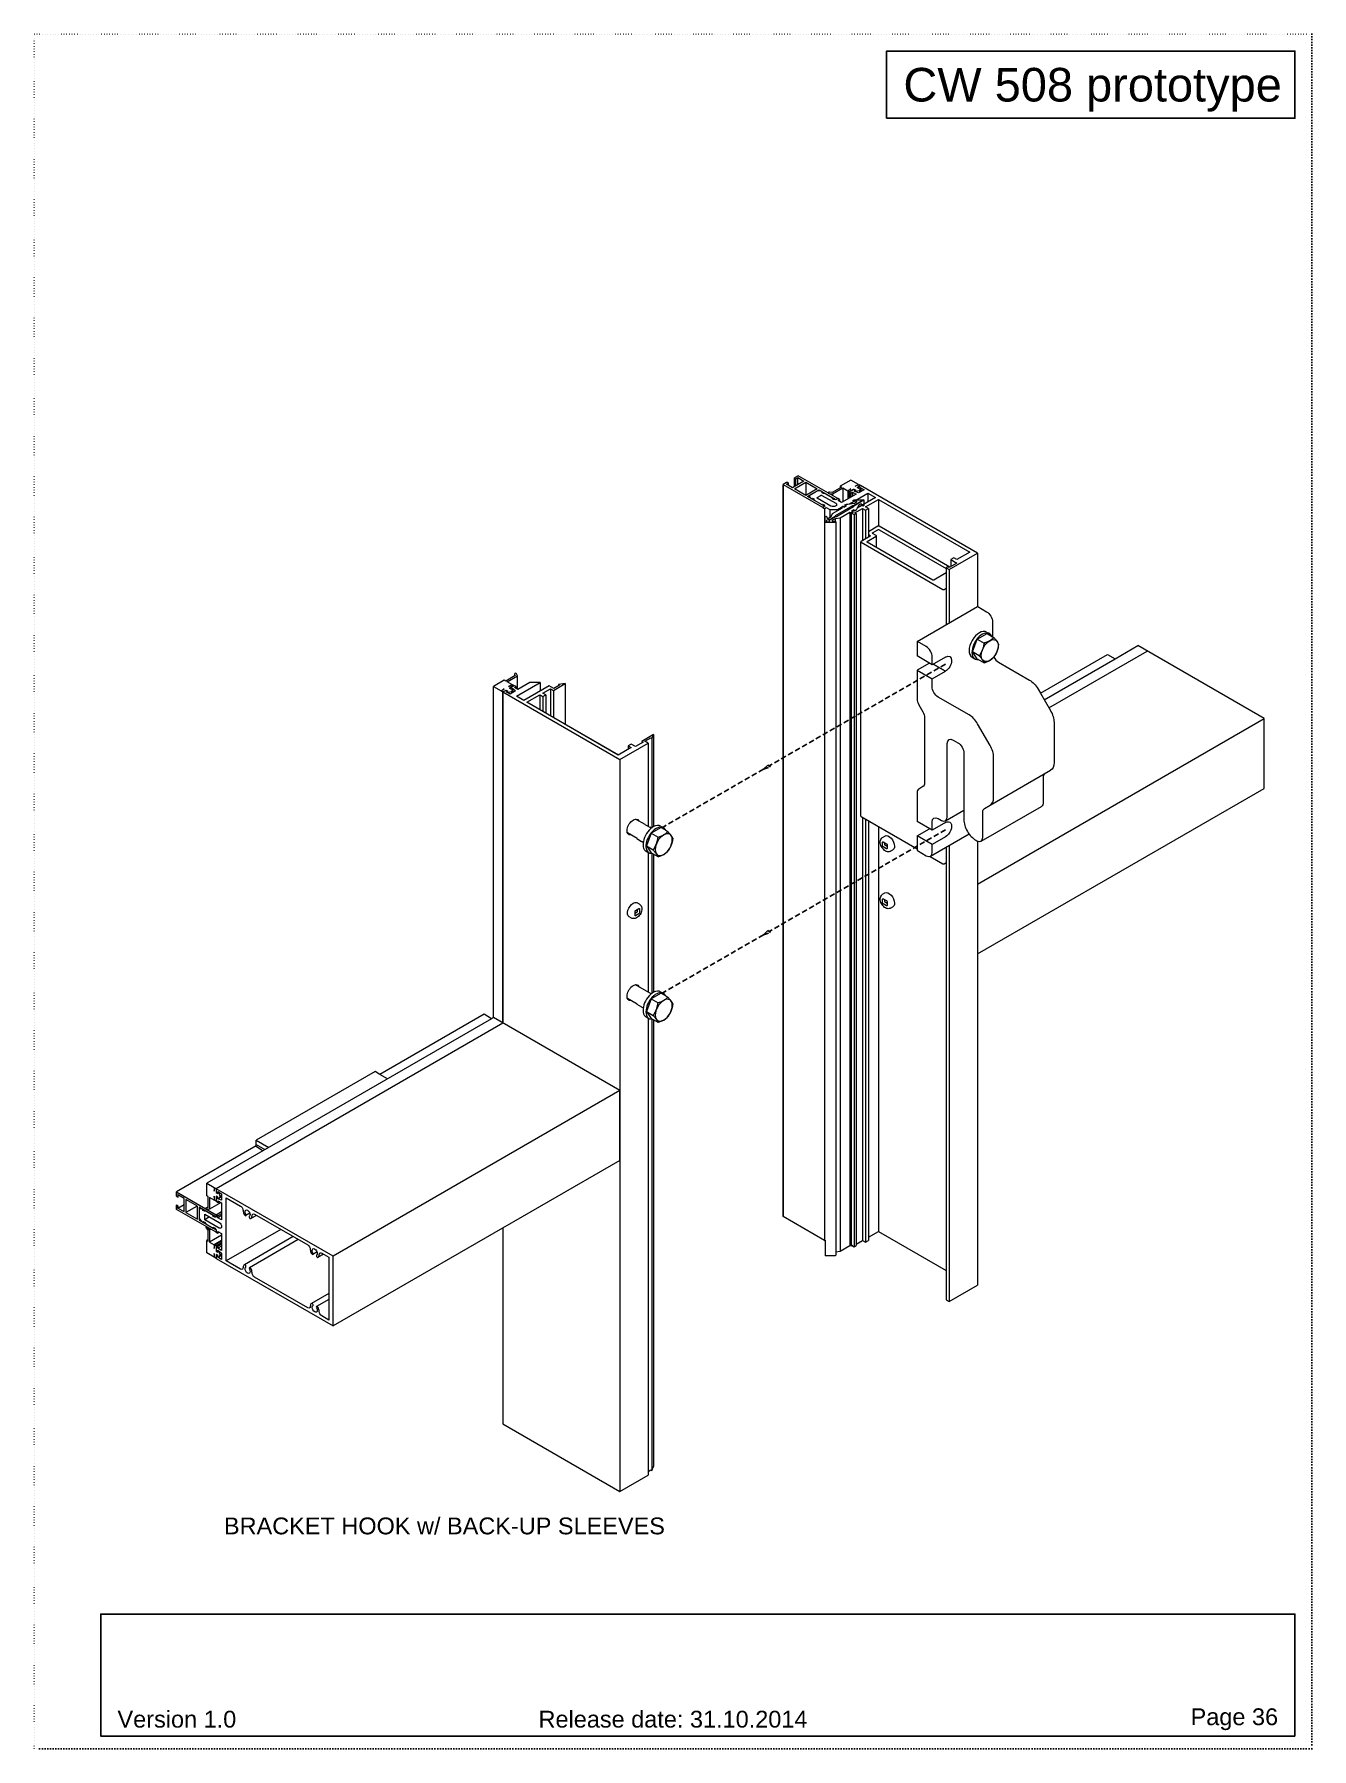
# Model space of a CAD drawing. Header units: millimetres. Extents: x -17234 to -8874, y -2869 to 1211.
# Drawn here: x -9634 to -8874, y -1849 to -829 of the extents above; entities that cross this region are included whole.
import ezdxf
from ezdxf.enums import TextEntityAlignment as Align

# ---------------------------------------------------------------- set-up
doc = ezdxf.new("R2010")
doc.units = ezdxf.units.MM
doc.linetypes.add('ACAD_ISO07W100', pattern=[3, 0, -3])
doc.linetypes.add('DASHED', pattern=[19.05, 12.7, -6.35])
doc.layers.get('Defpoints').update_dxf_attribs({"linetype": 'ACAD_ISO07W100', "true_color": 0x105689})
for name, color, linetype in [('Anno', 5, 'Continuous'), ('Profile View', 9, 'Continuous'), ('Text', 2, 'Continuous')]:
    doc.layers.add(name, color=color, linetype=linetype)
doc.styles.get("Standard").update_dxf_attribs({"font": 'arial.ttf'})

msp = doc.modelspace()

# ---------------------------------------------------------------- texts
at = {"layer": 'Text', "color": 1, "ltscale": 0.5}
msp.add_text('CW 508 prototype ', height=20, dxfattribs=at).set_placement((-8884.331, -849.239), align=Align.TOP_RIGHT)
at = {"layer": 'Text', "color": 1, "ltscale": 0.5, "char_height": 10}
for s, width, heights, insert, attachment_point in [('BRACKET HOOK w/ BACK-UP SLEEVES', 528.97966, [41.338], (-9521.493, -1711.696), 1), ('Page 36', 51.58704, [0], (-8894.331, -1831.739), 6), ('Version 1.0', 70.1, [0], (-9584.825, -1831.739), 4), ('Release date: 31.10.2014', 159.43151, [0], (-9254.331, -1831.739), 5)]:
    msp.add_mtext_dynamic_manual_height_columns(s, width=width, gutter_width=12.5, heights=heights, dxfattribs=dict(at, insert=insert, attachment_point=attachment_point))

# ---------------------------------------------------------------- linework, layer by layer
at = {"layer": 'Anno', "linetype": 'DASHED', "ltscale": 0.25}
for points in [[(-9092.269, -1203.999), (-9197.111, -1264.53)], [(-9200.575, -1266.53), (-9196.245, -1265.03), (-9197.977, -1264.03), (-9200.575, -1266.53)], [(-9200.575, -1266.53), (-9260.41, -1301.075)], [(-9092.269, -1302.51), (-9197.111, -1363.04)], [(-9200.575, -1365.04), (-9260.41, -1399.586)], [(-9200.575, -1365.04), (-9196.245, -1363.54), (-9197.977, -1362.54), (-9200.575, -1365.04)]]:
    msp.add_lwpolyline(points, dxfattribs=at)
at = {"layer": 'Defpoints', "color": 1, "ltscale": 0.5}
msp.add_lwpolyline([(-9634.331, -829.239), (-8874.331, -829.239), (-8874.331, -1849.239), (-9634.331, -1849.239), (-9634.331, -829.239)], dxfattribs=at)
at = {"layer": 'Profile View', "lineweight": 0, "extrusion": (4.09376e-16, 0.816497, 0.57735)}
for p, q in [((-9186.734, -1095.822), (-9188.851, -1097.045)), ((-9188.851, -1097.045), (-9188.851, -1532.564)), ((-9188.851, -1532.564), (-9188.851, -1097.045)), ((-9188.851, -1097.045), (-9165.303, -1110.64)), ((-9186.836, -1096.902), (-9185.669, -1096.228)), ((-9183.168, -1099.02), (-9186.836, -1096.902)), ((-9186.24, -1095.899), (-9186.734, -1095.822)), ((-9185.669, -1096.228), (-9186.24, -1095.899)), ((-9185.669, -1097.576), (-9185.669, -1096.228)), ((-9176.45, -1095.141), (-9183.168, -1099.02)), ((-9182.107, -1099.632), (-9175.39, -1095.754)), ((-9175.31, -1103.556), (-9182.107, -1099.632)), ((-9179.871, -1091.86), (-9181.989, -1093.083)), ((-9181.989, -1098.339), (-9181.989, -1093.083)), ((-9181.989, -1093.083), (-9181.858, -1093.367)), ((-9181.858, -1093.367), (-9181.285, -1093.697)), ((-9181.533, -1092.82), (-9179.871, -1091.86)), ((-9181.285, -1093.697), (-9180.118, -1093.024)), ((-9181.285, -1097.933), (-9181.285, -1093.697)), ((-9180.118, -1097.259), (-9180.118, -1093.024)), ((-9180.118, -1093.024), (-9176.45, -1095.141)), ((-9156.323, -1105.456), (-9179.871, -1091.86)), ((-9175.39, -1095.754), (-9168.592, -1099.678)), ((-9175.39, -1095.754), (-9175.39, -1103.511)), ((-9168.592, -1099.678), (-9175.31, -1103.556)), ((-9174.249, -1104.169), (-9167.532, -1100.29)), ((-9168.432, -1100.81), (-9173.349, -1103.649)), ((-9166.296, -1101.141), (-9168.432, -1100.81)), ((-9167.532, -1100.949), (-9167.532, -1100.29)), ((-9167.532, -1100.29), (-9157.454, -1106.109)), ((-9165.369, -1101.676), (-9166.296, -1101.141)), ((-9154.045, -1098.669), (-9159.708, -1101.938)), ((-9159.349, -1102.711), (-9153.197, -1099.159)), ((-9148.44, -1094.453), (-9154.894, -1098.179)), ((-9154.894, -1098.179), (-9154.894, -1099.159)), ((-9154.894, -1098.179), (-9154.045, -1098.669)), ((-9153.197, -1099.159), (-9153.197, -1107.405)), ((-9153.197, -1099.159), (-9150.408, -1100.769)), ((-9150.408, -1100.769), (-9148.464, -1099.647)), ((-9150.408, -1100.769), (-9150.408, -1105.795)), ((-9148.464, -1099.647), (-9150.065, -1100.967)), ((-9150.065, -1100.967), (-9150.065, -1105.597)), ((-9150.065, -1100.967), (-9149.237, -1101.445)), ((-9146.9, -1100.096), (-9149.308, -1101.486)), ((-9149.308, -1101.486), (-9149.308, -1105.16)), ((-9149.308, -1101.486), (-9148.531, -1102.262)), ((-9149.237, -1101.445), (-9146.567, -1099.903)), ((-9143.953, -1097.043), (-9148.44, -1094.453)), ((-9145.735, -1100.484), (-9146.9, -1100.096)), ((-9146.567, -1099.903), (-9146.567, -1100.207)), ((-9146.567, -1099.903), (-9145.534, -1100.5)), ((-9146.565, -1100.963), (-9145.735, -1100.484)), ((-9143.903, -1102.039), (-9146.565, -1100.963)), ((-9145.534, -1100.5), (-9146.241, -1100.908)), ((-9146.241, -1100.908), (-9146.241, -1101.094)), ((-9146.241, -1100.908), (-9145.906, -1101.101)), ((-9145.906, -1101.101), (-9143.339, -1100.704)), ((-9145.906, -1101.229), (-9145.906, -1101.101)), ((-9145.897, -1098.165), (-9143.953, -1097.043)), ((-9143.611, -1097.241), (-9145.897, -1098.165)), ((-9145.735, -1100.484), (-9145.735, -1100.616)), ((-9144.726, -1098.841), (-9142.783, -1097.719)), ((-9143.693, -1099.437), (-9144.726, -1098.841)), ((-9142.783, -1097.719), (-9144.393, -1098.648)), ((-9144.393, -1098.648), (-9144.393, -1099.033)), ((-9144.393, -1098.648), (-9143.721, -1099.321)), ((-9143.953, -1097.043), (-9143.953, -1097.379)), ((-9140.662, -1100.168), (-9143.903, -1102.039)), ((-9143.721, -1099.321), (-9142.924, -1098.862)), ((-9143.721, -1099.321), (-9143.721, -1099.421)), ((-9142.986, -1099.029), (-9143.693, -1099.437)), ((-9142.783, -1097.719), (-9143.611, -1097.241)), ((-9143.339, -1100.704), (-9142.651, -1099.222)), ((-9143.339, -1100.704), (-9143.339, -1101.714)), ((-9142.651, -1099.222), (-9142.986, -1099.029)), ((-9142.924, -1098.862), (-9142.924, -1099.064)), ((-9142.924, -1098.862), (-9140.662, -1100.168)), ((-9073.186, -1137.9), (-9142.783, -1097.719)), ((-9142.651, -1099.222), (-9142.651, -1101.317)), ((-9164.171, -1109.987), (-9174.249, -1104.169)), ((-9173.349, -1103.649), (-9172.777, -1104.882)), ((-9172.777, -1104.882), (-9171.85, -1105.418)), ((-9171.85, -1105.418), (-9171.426, -1105.173)), ((-9171.426, -1105.173), (-9170.574, -1105.664)), ((-9170.574, -1105.664), (-9170.254, -1106.353)), ((-9170.254, -1106.353), (-9165.748, -1108.955)), ((-9168.584, -1104.786), (-9166.462, -1103.562)), ((-9160.378, -1109.935), (-9168.584, -1105.195)), ((-9165.793, -1101.921), (-9165.369, -1101.676)), ((-9164.944, -1102.411), (-9165.793, -1101.921)), ((-9165.755, -1103.562), (-9157.549, -1108.297)), ((-9165.748, -1108.955), (-9165.311, -1108.703)), ((-9165.369, -1101.676), (-9165.369, -1102.166)), ((-9165.311, -1108.703), (-9164.459, -1109.195)), ((-9165.303, -1110.64), (-9164.171, -1109.987)), ((-9164.079, -1110.014), (-9165.234, -1110.68)), ((-9165.234, -1110.68), (-9164.173, -1111.293)), ((-9163.751, -1102.596), (-9164.944, -1102.411)), ((-9164.459, -1109.195), (-9164.079, -1110.014)), ((-9164.173, -1111.293), (-9163.218, -1110.742)), ((-9164.173, -1111.293), (-9164.173, -1546.812)), ((-9164.171, -1110.067), (-9164.171, -1109.987)), ((-9159.242, -1105.199), (-9163.751, -1102.596)), ((-9163.218, -1110.742), (-9161.047, -1111.998)), ((-9161.999, -1102.035), (-9161.999, -1102.179)), ((-9161.554, -1102.37), (-9159.349, -1102.711)), ((-9159.708, -1101.938), (-9161.244, -1101.7)), ((-9159.679, -1105.451), (-9159.242, -1105.199)), ((-9158.827, -1105.943), (-9159.679, -1105.451)), ((-9159.396, -1114.441), (-9153.566, -1111.075)), ((-9159.349, -1102.711), (-9159.349, -1103.708)), ((-9159.242, -1105.199), (-9159.242, -1105.703)), ((-9157.408, -1106.162), (-9158.827, -1105.943)), ((-9147.565, -1109.803), (-9157.773, -1115.697)), ((-9157.454, -1106.109), (-9156.323, -1105.456)), ((-9157.454, -1106.109), (-9157.454, -1106.155)), ((-9156.253, -1105.496), (-9157.408, -1106.162)), ((-9157.069, -1116.103), (-9146.861, -1110.209)), ((-9156.555, -1111.998), (-9153.142, -1110.027)), ((-9156.323, -1105.536), (-9156.323, -1105.456)), ((-9155.193, -1106.108), (-9156.253, -1105.496)), ((-9156.147, -1106.659), (-9155.193, -1106.108)), ((-9154.026, -1107.884), (-9156.147, -1106.659)), ((-9155.193, -1106.108), (-9155.193, -1107.21)), ((-9145.329, -1102.862), (-9154.026, -1107.884)), ((-9153.891, -1110.374), (-9153.192, -1109.971)), ((-9153.566, -1111.075), (-9153.891, -1110.374)), ((-9153.192, -1109.971), (-9152.629, -1110.534)), ((-9153.142, -1110.027), (-9152.435, -1110.435)), ((-9152.629, -1110.534), (-9151.117, -1109.661)), ((-9152.435, -1110.435), (-9151.374, -1109.823)), ((-9152.331, -1109.473), (-9151.435, -1108.956)), ((-9151.117, -1109.661), (-9152.331, -1109.473)), ((-9152.082, -1109.415), (-9151.174, -1108.891)), ((-9151.374, -1109.823), (-9152.082, -1109.415)), ((-9151.435, -1108.956), (-9146.319, -1108.165)), ((-9151.174, -1108.891), (-9149.242, -1108.592)), ((-9151.174, -1108.891), (-9151.174, -1108.916)), ((-9149.242, -1108.592), (-9138.364, -1102.311)), ((-9149.242, -1108.592), (-9149.242, -1108.617)), ((-9148.531, -1102.262), (-9147.45, -1101.638)), ((-9148.531, -1102.262), (-9148.531, -1104.712)), ((-9147.45, -1101.638), (-9147.45, -1104.087)), ((-9147.45, -1101.638), (-9145.329, -1102.862)), ((-9140.819, -1106.274), (-9146.898, -1109.784)), ((-9146.898, -1109.784), (-9146.898, -1110.231)), ((-9146.828, -1109.824), (-9140.749, -1106.315)), ((-9146.828, -1109.824), (-9146.828, -1110.188)), ((-9146.552, -1106.274), (-9140.819, -1106.274)), ((-9145.572, -1106.935), (-9146.552, -1106.935)), ((-9146.319, -1108.165), (-9145.167, -1107.499)), ((-9146.115, -1114.013), (-9141.632, -1111.424)), ((-9144.024, -1109.49), (-9145.395, -1112.444)), ((-9144.752, -1111.184), (-9145.27, -1112.3)), ((-9133.874, -1104.904), (-9144.752, -1111.184)), ((-9142.871, -1108.825), (-9144.024, -1109.49)), ((-9144.024, -1109.49), (-9144.024, -1110.764)), ((-9141.894, -1109.625), (-9141.894, -1109.058)), ((-9141.632, -1111.424), (-9141.632, -1130.519)), ((-9141.632, -1111.424), (-9139.873, -1112.44)), ((-9140.819, -1106.274), (-9140.819, -1106.355)), ((-9140.749, -1106.315), (-9140.749, -1109.625)), ((-9139.873, -1112.44), (-9138.105, -1111.419)), ((-9139.864, -1110.404), (-9132.106, -1105.924)), ((-9138.105, -1111.419), (-9139.864, -1110.404)), ((-9138.364, -1102.311), (-9138.364, -1107.496)), ((-9138.364, -1102.311), (-9133.874, -1104.904)), ((-9138.105, -1111.419), (-9138.105, -1128.482)), ((-9132.106, -1105.924), (-9132.106, -1121.872)), ((-9132.106, -1105.924), (-9077.782, -1137.288)), ((-9163.885, -1119.632), (-9163.885, -1116.281)), ((-9158.082, -1119.632), (-9163.885, -1119.632)), ((-9162.74, -1116.281), (-9162.74, -1116.847)), ((-9161.763, -1117.081), (-9160.204, -1116.181)), ((-9157.807, -1116.082), (-9161.501, -1118.215)), ((-9161.501, -1118.215), (-9161.501, -1119.068)), ((-9161.431, -1118.255), (-9157.736, -1116.122)), ((-9161.431, -1118.255), (-9161.431, -1119.027)), ((-9161.047, -1111.998), (-9161.047, -1116.668)), ((-9161.047, -1111.998), (-9156.555, -1111.998)), ((-9160.204, -1116.181), (-9159.396, -1114.441)), ((-9157.908, -1117.506), (-9159.467, -1118.406)), ((-9159.063, -1118.971), (-9158.082, -1118.971)), ((-9154.894, -1117.04), (-9157.908, -1117.506)), ((-9157.908, -1117.506), (-9157.908, -1118.986)), ((-9157.807, -1116.082), (-9157.807, -1116.163)), ((-9157.509, -1119.301), (-9157.509, -1553.741)), ((-9156.555, -1111.998), (-9156.555, -1112.8)), ((-9149.064, -1113.674), (-9154.894, -1117.04)), ((-9154.894, -1117.04), (-9154.894, -1553.337)), ((-9149.064, -1113.674), (-9149.064, -1549.971)), ((-9147.851, -1113.862), (-9149.064, -1113.674)), ((-9147.238, -1113.436), (-9148.237, -1114.013)), ((-9148.237, -1114.013), (-9148.237, -1549.532)), ((-9148.237, -1114.013), (-9146.469, -1115.033)), ((-9146.615, -1112.26), (-9148.127, -1113.133)), ((-9148.127, -1113.133), (-9147.152, -1113.458)), ((-9146.884, -1112.415), (-9147.945, -1113.028)), ((-9147.945, -1113.028), (-9147.945, -1113.194)), ((-9147.945, -1113.028), (-9147.238, -1113.436)), ((-9147.152, -1113.458), (-9147.851, -1113.862)), ((-9146.177, -1112.824), (-9146.884, -1112.415)), ((-9146.615, -1112.26), (-9146.615, -1112.571)), ((-9146.29, -1112.961), (-9146.615, -1112.26)), ((-9146.469, -1115.033), (-9145.408, -1114.421)), ((-9146.469, -1115.033), (-9146.469, -1550.553)), ((-9145.395, -1112.444), (-9146.29, -1112.961)), ((-9145.27, -1112.3), (-9146.177, -1112.824)), ((-9145.408, -1114.421), (-9146.115, -1114.013)), ((-9145.408, -1114.421), (-9145.408, -1549.124)), ((-9139.873, -1112.44), (-9139.873, -1129.503)), ((-9132.459, -1121.957), (-9138.105, -1125.216)), ((-9089.722, -1146.223), (-9131.752, -1121.957)), ((-9142.541, -1294.462), (-9142.541, -1131.163)), ((-9137.036, -1127.865), (-9142.394, -1130.959)), ((-9142.394, -1131.367), (-9093.724, -1159.467)), ((-9138.859, -1130.959), (-9133.5, -1127.865)), ((-9099.773, -1153.933), (-9138.859, -1131.367)), ((-9138.105, -1126.839), (-9137.036, -1127.457)), ((-9135.622, -1125.824), (-9132.459, -1123.998)), ((-9133.5, -1127.457), (-9135.622, -1126.232)), ((-9133.354, -1134.545), (-9133.354, -1127.661)), ((-9131.752, -1123.998), (-9091.792, -1147.069)), ((-9090.024, -1147.622), (-9073.186, -1137.9)), ((-9087.309, -1140.747), (-9089.076, -1141.767)), ((-9089.076, -1141.767), (-9085.541, -1143.809)), ((-9089.076, -1141.767), (-9089.076, -1145.85)), ((-9085.541, -1141.767), (-9087.309, -1140.747)), ((-9077.782, -1137.288), (-9085.541, -1141.767)), ((-9073.186, -1137.9), (-9073.186, -1169.77)), ((-9091.792, -1149.733), (-9099.066, -1153.933)), ((-9090.731, -1145.989), (-9091.792, -1146.601)), ((-9091.792, -1146.601), (-9091.792, -1180.512)), ((-9091.792, -1146.601), (-9090.024, -1147.622)), ((-9090.024, -1146.397), (-9090.731, -1145.989)), ((-9085.541, -1143.809), (-9090.024, -1146.397)), ((-9090.024, -1147.622), (-9090.024, -1179.491)), ((-9093.017, -1159.467), (-9091.792, -1158.759)), ((-9109.055, -1190.479), (-9073.134, -1169.74)), ((-9073.009, -1169.752), (-9067.741, -1172.794)), ((-9064.206, -1178.918), (-9064.206, -1187.667)), ((-9109.107, -1190.593), (-9109.107, -1199.124)), ((-9103.662, -1193.533), (-9108.93, -1190.491)), ((-9076.21, -1196.677), (-9073.292, -1189.158)), ((-9073.292, -1189.158), (-9067.458, -1185.79)), ((-9073.292, -1189.158), (-9069.254, -1191.49)), ((-9067.746, -1184.855), (-9066.057, -1185.829)), ((-9067.458, -1185.79), (-9064.206, -1187.667)), ((-9064.206, -1187.667), (-9063.42, -1188.121)), ((-8991.285, -1200.74), (-8977.815, -1192.963)), ((-8902.561, -1236.411), (-8977.815, -1192.963)), ((-9100.127, -1204.308), (-9109.107, -1199.124)), ((-9101.785, -1203.351), (-9109.107, -1207.579)), ((-9100.127, -1204.308), (-9100.127, -1199.657)), ((-9092.254, -1199.763), (-9100.127, -1204.308)), ((-9092.254, -1199.763), (-9092.254, -1199.763)), ((-9092.254, -1199.763), (-9092.254, -1199.763)), ((-9076.382, -1199.813), (-9074.693, -1200.787)), ((-9072.172, -1199.008), (-9076.21, -1196.677)), ((-9073.292, -1200.827), (-9076.21, -1196.677)), ((-9073.292, -1200.827), (-9069.254, -1203.158)), ((-9060.67, -1202.8), (-9042.156, -1213.489)), ((-9035.74, -1221.221), (-8995.776, -1198.148)), ((-9033.495, -1225.109), (-8991.285, -1200.74)), ((-9030.666, -1230.008), (-8972.158, -1196.229)), ((-8995.776, -1198.148), (-8991.285, -1200.74)), ((-9354.684, -1213.527), (-9361.138, -1217.254)), ((-9353.835, -1214.017), (-9354.684, -1213.527)), ((-9348.172, -1210.748), (-9353.835, -1214.017)), ((-9352.986, -1214.507), (-9346.834, -1210.955)), ((-9348.604, -1209.772), (-9348.604, -1210.997)), ((-9348.584, -1209.861), (-9348.172, -1210.748)), ((-9346.834, -1210.955), (-9347.425, -1209.682)), ((-9346.834, -1218.898), (-9346.834, -1210.955)), ((-9109.107, -1207.579), (-9100.127, -1212.763)), ((-9109.107, -1207.579), (-9109.107, -1224.665)), ((-9100.127, -1212.763), (-9092.254, -1208.218)), ((-9100.127, -1217.415), (-9100.127, -1212.763)), ((-9099.576, -1203.99), (-9092.254, -1208.218)), ((-9092.254, -1208.218), (-9099.576, -1203.991)), ((-9092.254, -1208.218), (-9092.254, -1208.218)), ((-9361.138, -1414.274), (-9361.138, -1217.254)), ((-9361.138, -1217.254), (-9356.651, -1219.844)), ((-9356.651, -1219.844), (-9354.708, -1218.722)), ((-9354.708, -1218.722), (-9356.309, -1220.042)), ((-9356.309, -1220.042), (-9355.481, -1220.52)), ((-9355.481, -1220.52), (-9353.537, -1219.398)), ((-9353.87, -1219.59), (-9355.481, -1220.52)), ((-9355.481, -1220.52), (-9355.481, -1417.54)), ((-9355.481, -1220.52), (-9285.884, -1260.701)), ((-9355.481, -1417.54), (-9355.481, -1220.52)), ((-9352.705, -1219.978), (-9353.87, -1219.59)), ((-9353.537, -1219.701), (-9353.537, -1219.398)), ((-9353.537, -1219.398), (-9352.504, -1219.994)), ((-9353.501, -1220.438), (-9352.705, -1219.978)), ((-9351.238, -1221.744), (-9353.501, -1220.438)), ((-9352.504, -1219.994), (-9353.211, -1220.402)), ((-9353.211, -1220.605), (-9353.211, -1220.402)), ((-9353.211, -1220.402), (-9352.877, -1220.596)), ((-9350.197, -1216.118), (-9352.986, -1214.507)), ((-9352.877, -1220.596), (-9350.309, -1220.198)), ((-9352.877, -1220.798), (-9352.877, -1220.596)), ((-9352.705, -1219.978), (-9352.705, -1220.11)), ((-9352.14, -1217.24), (-9350.197, -1216.118)), ((-9349.854, -1216.315), (-9352.14, -1217.24)), ((-9351.697, -1218.335), (-9349.027, -1216.793)), ((-9350.663, -1218.931), (-9351.697, -1218.335)), ((-9348.956, -1216.753), (-9351.364, -1218.143)), ((-9351.364, -1218.143), (-9351.364, -1218.527)), ((-9351.364, -1218.143), (-9350.691, -1218.816)), ((-9347.997, -1219.873), (-9351.238, -1221.744)), ((-9350.691, -1218.816), (-9349.861, -1218.336)), ((-9350.691, -1218.816), (-9350.691, -1218.916)), ((-9349.956, -1218.523), (-9350.663, -1218.931)), ((-9350.309, -1220.198), (-9349.622, -1218.716)), ((-9350.309, -1221.208), (-9350.309, -1220.198)), ((-9350.197, -1216.454), (-9350.197, -1216.118)), ((-9349.622, -1218.716), (-9349.956, -1218.523)), ((-9349.861, -1218.336), (-9347.997, -1219.873)), ((-9349.861, -1218.336), (-9349.861, -1218.578)), ((-9349.027, -1216.793), (-9349.854, -1216.315)), ((-9349.622, -1218.716), (-9349.622, -1220.811)), ((-9347.611, -1217.201), (-9348.956, -1216.753)), ((-9348.693, -1217.825), (-9347.611, -1217.201)), ((-9346.571, -1219.05), (-9348.693, -1217.825)), ((-9347.611, -1217.201), (-9347.611, -1218.45)), ((-9347.526, -1223.071), (-9333.454, -1214.947)), ((-9343.036, -1225.664), (-9347.526, -1223.071)), ((-9339.465, -1214.947), (-9346.571, -1219.05)), ((-9327.965, -1216.963), (-9343.036, -1225.664)), ((-9341.268, -1226.684), (-9333.509, -1222.205)), ((-9333.454, -1214.947), (-9339.465, -1214.947)), ((-9333.509, -1222.205), (-9331.75, -1223.22)), ((-9333.509, -1222.205), (-9333.509, -1231.164)), ((-9333.454, -1214.947), (-9333.454, -1220.132)), ((-9331.75, -1221.179), (-9327.267, -1218.591)), ((-9329.983, -1222.2), (-9331.75, -1221.179)), ((-9331.75, -1223.22), (-9329.983, -1222.2)), ((-9331.75, -1223.22), (-9331.75, -1232.179)), ((-9329.983, -1222.2), (-9329.983, -1233.2)), ((-9325.278, -1218.514), (-9327.965, -1216.963)), ((-9327.267, -1218.591), (-9327.267, -1234.768)), ((-9327.267, -1218.591), (-9325.491, -1219.616)), ((-9325.491, -1219.616), (-9318.403, -1215.524)), ((-9325.491, -1219.616), (-9325.491, -1235.793)), ((-9321.831, -1216.524), (-9325.278, -1218.514)), ((-9318.403, -1215.524), (-9322.472, -1216.154)), ((-9322.472, -1216.154), (-9322.472, -1216.894)), ((-9322.472, -1216.154), (-9321.831, -1216.524)), ((-9318.403, -1215.524), (-9318.403, -1239.751)), ((-9078.077, -1234.228), (-9096.591, -1223.539)), ((-9037.156, -1218.767), (-9035.74, -1221.221)), ((-9035.74, -1221.221), (-9029.719, -1231.648)), ((-9286.944, -1258.048), (-9341.268, -1226.684)), ((-9108.072, -1228.15), (-9105.653, -1232.339)), ((-9324.262, -1236.368), (-9286.828, -1257.981)), ((-9104.617, -1235.824), (-9104.617, -1274.573)), ((-9073.186, -1334.921), (-8902.561, -1236.411)), ((-9065.64, -1252.387), (-9073.077, -1239.506)), ((-9027.648, -1238.617), (-9027.648, -1262.554)), ((-8902.561, -1277.889), (-8902.561, -1236.411)), ((-9279.186, -1253.568), (-9286.944, -1258.048)), ((-9285.884, -1260.701), (-9269.046, -1250.98)), ((-9279.186, -1251.527), (-9280.954, -1252.548)), ((-9280.954, -1252.548), (-9279.186, -1253.568)), ((-9280.954, -1252.548), (-9280.954, -1254.589)), ((-9276.57, -1253.038), (-9279.186, -1251.527)), ((-9272.086, -1250.449), (-9276.57, -1253.038)), ((-9265.847, -1245.867), (-9272.935, -1249.959)), ((-9272.935, -1249.959), (-9272.935, -1250.939)), ((-9272.935, -1249.959), (-9272.086, -1250.449)), ((-9271.026, -1249.837), (-9267.579, -1247.847)), ((-9269.046, -1250.98), (-9271.026, -1249.837)), ((-9269.046, -1250.98), (-9269.046, -1300.435)), ((-9267.579, -1247.847), (-9266.938, -1248.217)), ((-9266.938, -1248.217), (-9265.847, -1245.867)), ((-9266.938, -1248.217), (-9266.938, -1301.358)), ((-9265.847, -1245.867), (-9265.847, -1300.653)), ((-9091.147, -1294.86), (-9091.147, -1251.177)), ((-9087.611, -1249.136), (-9084.783, -1250.769)), ((-9285.884, -1260.701), (-9285.884, -1696.221)), ((-9081.247, -1256.893), (-9081.247, -1296.493)), ((-9063.569, -1283.293), (-9063.569, -1259.357)), ((-9065.64, -1287.87), (-9029.719, -1267.131)), ((-9034.101, -1271.352), (-9034.101, -1286.317)), ((-9109.107, -1280.548), (-9109.107, -1297.634)), ((-9105.653, -1276.862), (-9108.072, -1278.259)), ((-9073.186, -1376.399), (-8902.561, -1277.889)), ((-9142.394, -1294.666), (-9109.107, -1313.884)), ((-9141.632, -1295.106), (-9141.632, -1546.944)), ((-9092.182, -1297.149), (-9081.247, -1290.836)), ((-9071.057, -1309.345), (-9035.136, -1288.606)), ((-9070.022, -1307.056), (-9070.022, -1292.091)), ((-9068.986, -1289.802), (-9065.64, -1287.87)), ((-9275.735, -1307.699), (-9281.423, -1304.415)), ((-9270.973, -1299.45), (-9276.66, -1296.166)), ((-9271.009, -1299.431), (-9268.122, -1300.907)), ((-9267.256, -1304.629), (-9270.173, -1312.148)), ((-9267.109, -1301.49), (-9268.049, -1300.947)), ((-9261.421, -1301.26), (-9267.256, -1304.629)), ((-9267.256, -1304.629), (-9263.218, -1306.96)), ((-9261.709, -1300.325), (-9260.021, -1301.3)), ((-9261.421, -1301.26), (-9258.691, -1302.837)), ((-9258.691, -1302.837), (-9257.383, -1303.592)), ((-9139.873, -1296.122), (-9139.873, -1547.959)), ((-9138.105, -1297.142), (-9138.105, -1544.907)), ((-9132.106, -1300.606), (-9132.106, -1541.444)), ((-9100.127, -1302.819), (-9109.107, -1297.634)), ((-9109.107, -1306.089), (-9101.785, -1301.861)), ((-9101.162, -1318.215), (-9078.205, -1304.96)), ((-9100.127, -1302.819), (-9100.127, -1297.84)), ((-9092.254, -1298.273), (-9100.127, -1302.819)), ((-9096.591, -1295.799), (-9094.682, -1296.901)), ((-9092.254, -1298.273), (-9092.254, -1298.273)), ((-9092.254, -1298.273), (-9092.254, -1298.273)), ((-9275.769, -1307.677), (-9273.048, -1309.438)), ((-9272.037, -1310.024), (-9272.976, -1309.482)), ((-9270.345, -1315.283), (-9268.657, -1316.258)), ((-9270.173, -1312.148), (-9266.135, -1314.479)), ((-9270.173, -1312.148), (-9267.256, -1316.298)), ((-9129.67, -1312.132), (-9129.67, -1309.846)), ((-9129.599, -1307.03), (-9128.234, -1306.242)), ((-9129.316, -1309.642), (-9127.336, -1310.785)), ((-9127.336, -1313.887), (-9129.316, -1312.744)), ((-9128.255, -1311.316), (-9128.255, -1310.254)), ((-9126.983, -1312.459), (-9127.902, -1311.928)), ((-9126.983, -1311.397), (-9126.983, -1313.683)), ((-9124.862, -1315.235), (-9123.497, -1314.446)), ((-9109.107, -1306.089), (-9109.107, -1314.619)), ((-9100.127, -1311.274), (-9109.107, -1306.089)), ((-9108.93, -1314.925), (-9103.662, -1317.967)), ((-9092.284, -1306.746), (-9100.127, -1311.274)), ((-9100.127, -1315.926), (-9100.127, -1311.274)), ((-9091.792, -1312.804), (-9091.792, -1564.719)), ((-9090.024, -1311.784), (-9090.024, -1583.141)), ((-9074.176, -1308.74), (-9073.557, -1309.098)), ((-9073.186, -1309.289), (-9073.186, -1376.399)), ((-9269.046, -1316.033), (-9269.046, -1398.945)), ((-9265.847, -1317.111), (-9267.256, -1316.298)), ((-9266.938, -1316.66), (-9266.938, -1399.868)), ((-9263.218, -1318.629), (-9265.847, -1317.111)), ((-9265.847, -1317.111), (-9265.847, -1399.163)), ((-9101.407, -1318.33), (-9093.724, -1322.766)), ((-9093.017, -1322.766), (-9091.792, -1322.059)), ((-9073.186, -1334.921), (-9073.186, -1334.921)), ((-9274.293, -1346.817), (-9275.658, -1346.029)), ((-9129.67, -1346.018), (-9129.67, -1343.731)), ((-9129.599, -1340.915), (-9128.234, -1340.127)), ((-9129.316, -1343.527), (-9127.336, -1344.67)), ((-9128.255, -1345.201), (-9128.255, -1344.14)), ((-9126.983, -1346.344), (-9127.902, -1345.813)), ((-9126.983, -1345.283), (-9126.983, -1347.569)), ((-9279.03, -1355.022), (-9280.395, -1354.234)), ((-9276.909, -1353.471), (-9276.909, -1351.185)), ((-9275.99, -1351.716), (-9276.909, -1352.246)), ((-9276.555, -1350.573), (-9274.576, -1349.429)), ((-9274.576, -1352.532), (-9276.555, -1353.675)), ((-9275.636, -1350.042), (-9275.636, -1351.103)), ((-9274.222, -1349.634), (-9274.222, -1351.92)), ((-9127.336, -1347.773), (-9129.316, -1346.63)), ((-9124.862, -1349.12), (-9123.497, -1348.332)), ((-9073.186, -1376.399), (-9073.186, -1376.399)), ((-9073.186, -1376.399), (-9073.186, -1573.42)), ((-9267.248, -1400.111), (-9276.66, -1394.676)), ((-9275.735, -1406.209), (-9281.423, -1402.925)), ((-9275.769, -1406.187), (-9273.048, -1407.949)), ((-9267.256, -1403.139), (-9270.173, -1410.658)), ((-9261.421, -1399.771), (-9267.256, -1403.139)), ((-9267.256, -1403.139), (-9263.218, -1405.471)), ((-9261.709, -1398.836), (-9260.021, -1399.81)), ((-9261.421, -1399.771), (-9258.691, -1401.347)), ((-9258.691, -1401.347), (-9257.383, -1402.102)), ((-9362.234, -1414.907), (-9531.763, -1512.785)), ((-9355.481, -1417.54), (-9526.106, -1516.051)), ((-9366.724, -1412.315), (-9428.656, -1448.071)), ((-9362.234, -1414.907), (-9366.724, -1412.315)), ((-9361.138, -1414.274), (-9362.234, -1414.907)), ((-9285.884, -1457.722), (-9361.138, -1414.274)), ((-9272.037, -1408.535), (-9272.976, -1407.992)), ((-9270.345, -1413.794), (-9268.657, -1414.768)), ((-9270.173, -1410.658), (-9266.135, -1412.989)), ((-9270.173, -1410.658), (-9267.256, -1414.808)), ((-9269.046, -1414.544), (-9269.046, -1686.499)), ((-9265.847, -1415.621), (-9267.256, -1414.808)), ((-9266.938, -1415.171), (-9266.938, -1683.736)), ((-9263.218, -1417.139), (-9265.847, -1415.621)), ((-9265.847, -1415.621), (-9265.847, -1681.387)), ((-9431.546, -1446.402), (-9502.257, -1487.227)), ((-9428.656, -1448.071), (-9431.546, -1446.402)), ((-9424.166, -1450.663), (-9428.656, -1448.071)), ((-9285.884, -1457.722), (-9456.509, -1556.232)), ((-9285.884, -1499.2), (-9285.884, -1457.722)), ((-9502.257, -1489.82), (-9502.257, -1487.227)), ((-9502.257, -1487.227), (-9494.876, -1491.488)), ((-9502.257, -1490.565), (-9549.723, -1517.969)), ((-9502.257, -1489.82), (-9497.121, -1492.784)), ((-9502.257, -1489.82), (-9497.121, -1492.784)), ((-9502.257, -1490.565), (-9502.257, -1489.82)), ((-9502.257, -1491.039), (-9502.257, -1490.565)), ((-9498.506, -1493.584), (-9502.257, -1491.039)), ((-9285.884, -1499.2), (-9456.509, -1597.71)), ((-9549.723, -1517.969), (-9549.723, -1519.888)), ((-9549.723, -1517.969), (-9526.175, -1531.565)), ((-9549.723, -1520.416), (-9549.723, -1517.969)), ((-9548.839, -1519.786), (-9548.839, -1521.133)), ((-9545.171, -1521.904), (-9548.839, -1519.786)), ((-9531.763, -1512.785), (-9527.276, -1515.375)), ((-9531.763, -1520.237), (-9531.763, -1512.785)), ((-9527.276, -1515.375), (-9527.276, -1517.619)), ((-9527.276, -1517.619), (-9526.933, -1515.573)), ((-9526.933, -1515.573), (-9526.106, -1516.051)), ((-9456.509, -1556.232), (-9526.106, -1516.051)), ((-9526.106, -1516.051), (-9526.106, -1517.91)), ((-9526.106, -1516.051), (-9526.106, -1518.295)), ((-9526.106, -1517.91), (-9525.186, -1518.725)), ((-9525.843, -1518.143), (-9526.106, -1518.295)), ((-9526.106, -1518.295), (-9525.072, -1518.891)), ((-9525.186, -1518.725), (-9525.186, -1517.806)), ((-9525.186, -1517.806), (-9522.924, -1519.112)), ((-9525.072, -1518.659), (-9525.186, -1518.725)), ((-9524.897, -1517.973), (-9525.072, -1518.075)), ((-9525.072, -1518.075), (-9524.738, -1518.268)), ((-9525.072, -1518.891), (-9525.072, -1518.075)), ((-9524.562, -1518.166), (-9524.738, -1518.268)), ((-9524.738, -1518.268), (-9523.798, -1520.69)), ((-9522.924, -1519.112), (-9522.924, -1522.855)), ((-9549.412, -1520.803), (-9549.723, -1520.416)), ((-9549.723, -1525.894), (-9549.365, -1525.688)), ((-9549.723, -1525.894), (-9549.41, -1525.866)), ((-9549.723, -1528.339), (-9549.723, -1525.894)), ((-9549.723, -1526.42), (-9549.723, -1528.339)), ((-9526.175, -1541.934), (-9549.723, -1528.339)), ((-9548.839, -1521.133), (-9549.412, -1520.803)), ((-9549.41, -1525.866), (-9549.233, -1525.764)), ((-9549.41, -1525.866), (-9548.839, -1526.196)), ((-9548.839, -1521.133), (-9548.662, -1521.031)), ((-9548.839, -1527.543), (-9545.171, -1525.425)), ((-9548.839, -1526.196), (-9548.662, -1526.093)), ((-9548.839, -1526.196), (-9548.839, -1527.543)), ((-9548.839, -1527.543), (-9545.171, -1529.661)), ((-9545.171, -1529.661), (-9545.171, -1521.904)), ((-9544.11, -1522.516), (-9544.11, -1530.273)), ((-9537.313, -1526.44), (-9544.11, -1522.516)), ((-9537.393, -1526.395), (-9544.11, -1530.273)), ((-9537.313, -1534.197), (-9537.313, -1526.44)), ((-9536.253, -1527.053), (-9536.253, -1534.81)), ((-9526.175, -1532.871), (-9536.253, -1527.053)), ((-9535.352, -1527.573), (-9536.253, -1528.092)), ((-9534.898, -1527.971), (-9536.253, -1528.092)), ((-9536.253, -1528.092), (-9536.253, -1533.77)), ((-9534.78, -1527.903), (-9534.898, -1527.971)), ((-9533.972, -1528.506), (-9534.898, -1527.971)), ((-9533.853, -1528.438), (-9533.972, -1528.506)), ((-9533.972, -1528.996), (-9533.972, -1528.506)), ((-9533.429, -1528.683), (-9533.972, -1528.996)), ((-9533.12, -1529.488), (-9533.972, -1528.996)), ((-9532.577, -1529.175), (-9533.12, -1529.488)), ((-9532.364, -1529.421), (-9533.12, -1529.488)), ((-9532.257, -1529.359), (-9532.364, -1529.421)), ((-9527.857, -1532.022), (-9532.364, -1529.421)), ((-9531.975, -1527.38), (-9530.914, -1526.767)), ((-9531.887, -1527.353), (-9530.914, -1527.266)), ((-9530.914, -1520.727), (-9531.763, -1520.237)), ((-9530.065, -1528.321), (-9531.463, -1528.446)), ((-9530.914, -1527.266), (-9530.914, -1520.727)), ((-9530.065, -1521.217), (-9530.065, -1528.321)), ((-9527.276, -1522.827), (-9530.065, -1521.217)), ((-9523.186, -1524.35), (-9530.065, -1528.321)), ((-9527.276, -1520.583), (-9527.276, -1522.827)), ((-9526.933, -1523.025), (-9527.276, -1520.583)), ((-9526.985, -1522.659), (-9527.276, -1522.827)), ((-9526.106, -1523.503), (-9526.933, -1523.025)), ((-9526.175, -1531.565), (-9522.924, -1529.688)), ((-9526.106, -1520.42), (-9526.106, -1523.503)), ((-9525.072, -1521.017), (-9526.106, -1520.42)), ((-9525.773, -1520.612), (-9526.106, -1520.805)), ((-9525.186, -1521.051), (-9526.106, -1520.805)), ((-9526.106, -1520.805), (-9526.106, -1523.503)), ((-9526.106, -1523.503), (-9525.045, -1524.444)), ((-9522.924, -1529.768), (-9526.106, -1531.605)), ((-9525.1, -1521.001), (-9525.186, -1521.051)), ((-9525.186, -1522.009), (-9525.186, -1521.051)), ((-9524.977, -1521.888), (-9525.186, -1522.009)), ((-9522.924, -1522.855), (-9525.186, -1522.009)), ((-9525.072, -1521.833), (-9525.072, -1521.017)), ((-9524.738, -1522.026), (-9525.072, -1521.833)), ((-9525.045, -1524.444), (-9525.045, -1523.277)), ((-9525.045, -1523.277), (-9522.924, -1524.501)), ((-9524.034, -1523.86), (-9525.045, -1524.444)), ((-9523.798, -1520.69), (-9524.738, -1522.026)), ((-9522.924, -1520.979), (-9524.738, -1522.026)), ((-9522.924, -1520.185), (-9523.798, -1520.69)), ((-9522.924, -1524.501), (-9522.924, -1534.542)), ((-9520.095, -1558.957), (-9520.095, -1521.562)), ((-9520.095, -1521.562), (-9511.583, -1526.476)), ((-9544.11, -1530.273), (-9537.313, -1534.197)), ((-9536.253, -1533.77), (-9534.898, -1535.455)), ((-9536.253, -1534.81), (-9535.682, -1534.48)), ((-9536.253, -1534.81), (-9526.175, -1540.628)), ((-9534.898, -1535.455), (-9533.972, -1535.99)), ((-9533.972, -1535.99), (-9533.972, -1535.5)), ((-9533.972, -1535.5), (-9533.122, -1535.991)), ((-9533.547, -1535.745), (-9533.972, -1535.99)), ((-9533.122, -1535.991), (-9532.366, -1536.931)), ((-9532.885, -1531.243), (-9524.328, -1536.18)), ((-9532.885, -1534.508), (-9532.885, -1531.243)), ((-9530.056, -1532.875), (-9532.885, -1534.508)), ((-9524.324, -1539.454), (-9532.885, -1534.508)), ((-9532.366, -1536.931), (-9527.857, -1539.534)), ((-9531.851, -1538.657), (-9531.975, -1538.729)), ((-9530.914, -1540.761), (-9531.887, -1539.55)), ((-9531.463, -1538.947), (-9530.065, -1540.686)), ((-9529.202, -1540.187), (-9530.065, -1540.686)), ((-9527.751, -1531.961), (-9527.857, -1532.022)), ((-9527.857, -1532.527), (-9527.857, -1532.022)), ((-9527.315, -1532.213), (-9527.857, -1532.527)), ((-9527.005, -1533.018), (-9527.857, -1532.527)), ((-9527.857, -1539.534), (-9527.857, -1539.03)), ((-9527.857, -1539.03), (-9527.005, -1539.522)), ((-9527.421, -1539.282), (-9527.857, -1539.534)), ((-9526.463, -1532.705), (-9527.005, -1533.018)), ((-9526.106, -1532.938), (-9527.005, -1533.018)), ((-9527.005, -1539.522), (-9526.106, -1540.641)), ((-9526.175, -1531.565), (-9526.175, -1532.871)), ((-9526.106, -1532.831), (-9526.175, -1532.871)), ((-9525.045, -1532.217), (-9526.106, -1531.605)), ((-9526.106, -1531.605), (-9526.106, -1532.938)), ((-9522.924, -1530.992), (-9525.045, -1532.217)), ((-9522.924, -1532.095), (-9525.045, -1533.32)), ((-9525.045, -1533.32), (-9525.045, -1532.217)), ((-9522.924, -1534.542), (-9525.045, -1533.32)), ((-9506.051, -1530.663), (-9508.537, -1532.099)), ((-9502.164, -1531.914), (-9505.51, -1533.846)), ((-9503.257, -1531.283), (-9471.638, -1549.539)), ((-9355.481, -1539.382), (-9355.481, -1656.039)), ((-9164.173, -1546.812), (-9188.851, -1532.564)), ((-9530.914, -1546.32), (-9531.763, -1546.81)), ((-9531.763, -1546.81), (-9530.914, -1547.3)), ((-9531.763, -1554.263), (-9531.763, -1546.81)), ((-9530.914, -1547.3), (-9530.914, -1540.761)), ((-9530.065, -1540.686), (-9530.065, -1547.79)), ((-9522.924, -1543.667), (-9530.065, -1547.79)), ((-9530.065, -1547.79), (-9527.276, -1549.4)), ((-9522.924, -1546.887), (-9527.276, -1549.4)), ((-9527.276, -1549.4), (-9527.276, -1551.644)), ((-9527.276, -1551.644), (-9526.933, -1549.598)), ((-9522.924, -1547.283), (-9526.933, -1549.598)), ((-9526.933, -1549.598), (-9526.106, -1550.076)), ((-9526.175, -1540.628), (-9526.135, -1540.605)), ((-9526.175, -1540.628), (-9526.175, -1541.934)), ((-9526.175, -1541.934), (-9526.106, -1541.894)), ((-9526.106, -1540.641), (-9526.106, -1541.974)), ((-9526.106, -1541.974), (-9525.045, -1542.587)), ((-9522.924, -1548.239), (-9526.106, -1550.076)), ((-9522.924, -1548.239), (-9526.106, -1550.076)), ((-9525.045, -1550.36), (-9526.106, -1550.076)), ((-9526.106, -1550.076), (-9526.106, -1552.775)), ((-9526.106, -1550.076), (-9526.106, -1553.159)), ((-9525.045, -1542.587), (-9525.045, -1541.484)), ((-9525.045, -1541.484), (-9522.924, -1542.709)), ((-9524.09, -1542.036), (-9525.045, -1542.587)), ((-9522.924, -1549.136), (-9525.045, -1550.36)), ((-9522.924, -1550.303), (-9525.045, -1551.527)), ((-9525.045, -1551.527), (-9525.045, -1550.36)), ((-9522.924, -1542.709), (-9522.924, -1552.752)), ((-9487.71, -1540.26), (-9520.095, -1558.957)), ((-9480.291, -1544.543), (-9509.331, -1561.309)), ((-9477.264, -1546.29), (-9506.304, -1563.057)), ((-9164.173, -1546.812), (-9163.885, -1546.646)), ((-9163.885, -1546.646), (-9163.885, -1555.929)), ((-9149.064, -1549.971), (-9154.894, -1553.337)), ((-9147.851, -1550.159), (-9149.064, -1549.971)), ((-9148.237, -1549.532), (-9147.615, -1549.891)), ((-9147.501, -1549.957), (-9147.851, -1550.159)), ((-9147.501, -1549.957), (-9146.469, -1550.553)), ((-9146.469, -1550.553), (-9145.408, -1549.94)), ((-9145.408, -1549.124), (-9141.632, -1546.944)), ((-9145.408, -1549.124), (-9145.408, -1549.94)), ((-9141.632, -1546.944), (-9139.873, -1547.959)), ((-9139.873, -1547.959), (-9138.105, -1546.939)), ((-9138.105, -1544.907), (-9132.106, -1541.444)), ((-9138.105, -1544.907), (-9138.105, -1546.939)), ((-9132.106, -1541.444), (-9091.792, -1564.719)), ((-9527.276, -1556.853), (-9531.763, -1554.263)), ((-9527.276, -1554.609), (-9527.276, -1556.853)), ((-9526.933, -1557.051), (-9527.276, -1554.609)), ((-9526.985, -1556.685), (-9527.276, -1556.853)), ((-9526.106, -1557.529), (-9526.933, -1557.051)), ((-9526.106, -1552.775), (-9525.186, -1553.59)), ((-9525.843, -1553.007), (-9526.106, -1553.159)), ((-9526.106, -1553.159), (-9525.072, -1553.756)), ((-9526.106, -1555.285), (-9526.106, -1557.529)), ((-9525.072, -1555.881), (-9526.106, -1555.285)), ((-9525.773, -1555.477), (-9526.106, -1555.669)), ((-9525.186, -1555.915), (-9526.106, -1555.669)), ((-9526.106, -1555.669), (-9526.106, -1557.529)), ((-9526.106, -1557.529), (-9456.509, -1597.71)), ((-9525.186, -1553.59), (-9525.186, -1552.631)), ((-9525.186, -1552.631), (-9522.924, -1554.398)), ((-9525.072, -1553.524), (-9525.186, -1553.59)), ((-9525.1, -1555.865), (-9525.186, -1555.915)), ((-9525.186, -1556.835), (-9525.186, -1555.915)), ((-9525.011, -1556.733), (-9525.186, -1556.835)), ((-9522.924, -1558.141), (-9525.186, -1556.835)), ((-9524.911, -1552.846), (-9525.072, -1552.939)), ((-9525.072, -1552.939), (-9524.738, -1553.132)), ((-9525.072, -1553.756), (-9525.072, -1552.939)), ((-9525.072, -1556.698), (-9525.072, -1555.881)), ((-9524.738, -1556.891), (-9525.072, -1556.698)), ((-9522.924, -1552.752), (-9525.045, -1551.527)), ((-9524.627, -1553.068), (-9524.738, -1553.132)), ((-9524.738, -1553.132), (-9523.798, -1555.554)), ((-9523.798, -1555.554), (-9524.738, -1556.891)), ((-9522.924, -1555.843), (-9524.738, -1556.891)), ((-9522.924, -1555.049), (-9523.798, -1555.554)), ((-9522.924, -1554.398), (-9522.924, -1558.141)), ((-9511.583, -1563.872), (-9520.095, -1558.957)), ((-9466.117, -1553.719), (-9468.603, -1555.154)), ((-9462.23, -1554.97), (-9465.576, -1556.902)), ((-9463.323, -1554.339), (-9459.09, -1556.784)), ((-9459.09, -1556.784), (-9459.09, -1594.179)), ((-9456.509, -1597.71), (-9456.509, -1556.232)), ((-9158.082, -1555.929), (-9163.885, -1555.929)), ((-9154.894, -1553.337), (-9157.509, -1553.741)), ((-9157.509, -1553.741), (-9157.509, -1555.598)), ((-9471.638, -1586.934), (-9503.257, -1568.679)), ((-9091.792, -1564.719), (-9091.792, -1582.12)), ((-9459.09, -1578.414), (-9469.397, -1584.365)), ((-9090.024, -1583.141), (-9073.186, -1573.42)), ((-9459.09, -1581.909), (-9466.37, -1586.112)), ((-9091.792, -1582.12), (-9090.024, -1583.141)), ((-9459.09, -1594.179), (-9463.323, -1591.735)), ((-9355.481, -1656.039), (-9285.884, -1696.221)), ((-9266.938, -1683.736), (-9265.847, -1681.387)), ((-9285.884, -1696.221), (-9269.046, -1686.499)), ((-9269.046, -1684.213), (-9267.579, -1683.366)), ((-9267.579, -1683.366), (-9266.938, -1683.736))]:
    msp.add_line(p, q, dxfattribs=at)
at = {"layer": 'Profile View', "lineweight": 0, "extrusion": (9.84492e-17, 2.22045e-16, -1)}
msp.add_ellipse((-9168.23, -1104.99), major_axis=(-0.5, 0), ratio=0.57735027, start_param=-0.78539816, end_param=0.78539816, dxfattribs=at)
at = {"layer": 'Profile View', "lineweight": 0, "extrusion": (1.68389e-17, 2.77556e-16, -1)}
msp.add_ellipse((-9166.109, -1103.766), major_axis=(0.5, 0), ratio=0.57735027, start_param=-2.35619449, end_param=-0.78539816, dxfattribs=at)
at = {"layer": 'Profile View', "lineweight": 0}
for centre, major_axis, start_param, end_param in [((-9161.399, -1102.035), (-0.6, 0), -1.83259571, 1.30899694), ((-9147.213, -1110.006), (-0.498, 0), -2.25602707, -0.78539816), ((-9147.213, -1110.006), (0.498, 0), -0.78539816, 0.68523074), ((-9145.572, -1107.266), (0.573, 0), -0.78539816, 1.57079633), ((-9142.467, -1109.058), (0.573, 0), 0, 2.35619449), ((-9162.17, -1118.641), (-0.996, 0), -2.30617363, 3.87696996), ((-9162.168, -1116.847), (-0.573, 0), 0, 2.35619449), ((-9159.063, -1118.64), (-0.573, 0), -0.78539816, 1.57079633), ((-9157.421, -1115.9), (-0.498, 0), -0.78539816, 0.68523074), ((-9157.421, -1115.9), (0.498, 0), -2.25602707, -0.78539816), ((-9132.106, -1122.161), (-0.5, 0), -2.35619449, -0.78539816), ((-9142.041, -1131.163), (-0.5, 0), -0.78539816, 0.78539816), ((-9133.854, -1127.661), (0.5, 0), -0.78539816, 0.78539816), ((-9093.37, -1159.262), (0.5, 0), -2.35619449, -0.78539816), ((-9108.93, -1190.695), (-0.125, 0.217), -0.78539816, 0.78539816), ((-9072.064, -1192.334), (4.318, 7.479), 0, 3.14159265), ((-9070.375, -1193.308), (4.318, 7.479), -0.39533513, 3.53692778), ((-9065.885, -1195.901), (-3.572, -6.187), -3.926990816987413, 2.356194490192173), ((-9103.662, -1197.615), (-2.5, 4.33), -2.35619449, -0.78539816), ((-9060.67, -1198.718), (2.5, -4.33), -1.66421023, -0.78539816), ((-9348.004, -1209.772), (0.6, 0), 0.26179939, 3.40339204), ((-9105.572, -1226.706), (2.5, -4.33), -2.35619449, -1.57079633), ((-9078.077, -1242.393), (-5, 8.66), -1.57079633, -0.78539816), ((-9070.64, -1255.274), (-5, 8.66), -2.35619449, -1.57079633), ((-9030.565, -1273.393), (-2.5, 4.33), 0, 0.78539816), ((-9105.572, -1282.589), (-2.5, 4.33), 0, 0.78539816), ((-9070.64, -1279.21), (5, -8.66), 0, 0.78539816), ((-9142.041, -1294.462), (-0.5, 0), 0, 0.78539816), ((-9094.682, -1292.819), (2.5, -4.33), -0.78539816, 0.78539816), ((-9266.027, -1307.804), (4.318, 7.479), 0.756, 3.14159265), ((-9264.339, -1308.779), (4.318, 7.479), 0.13888153, 3.53692778), ((-9266.027, -1307.804), (4.318, 7.479), 0, 0.756), ((-9264.339, -1308.779), (4.318, 7.479), -0.39533513, 0), ((-9074.176, -1300.575), (5, -8.66), -2.35619449, -0.78539816), ((-9108.93, -1314.721), (0.125, -0.217), -2.35619449, -0.78539816), ((-9073.557, -1305.015), (2.5, -4.33), -0.78539816, 0.78539816), ((-9103.662, -1313.884), (2.5, -4.33), -0.78539816, 0.78539816), ((-9093.37, -1322.562), (0.5, 0), -2.35619449, -0.78539816), ((-9266.027, -1406.315), (4.318, 7.479), 0.756, 3.14159265), ((-9264.339, -1407.289), (4.318, 7.479), 0, 3.53692778), ((-9266.027, -1406.315), (4.318, 7.479), 0, 0.756), ((-9264.339, -1407.289), (4.318, 7.479), -0.39533513, 0), ((-9507.42, -1530.635), (1.869, -3.237), -2.35564467, -1.59946706), ((-9508.934, -1531.411), (0.397, -0.687), -1.59946752, 1.54212513), ((-9505.907, -1533.159), (-0.397, 0.687), 0.02867119, 3.17026385), ((-9507.42, -1530.635), (1.869, -3.237), 0.02867046, 0.78530284), ((-9467.487, -1553.691), (1.869, -3.237), -2.35610909, -1.59946752), ((-9469, -1554.467), (0.397, -0.687), -1.59946752, 1.54212513), ((-9465.973, -1556.215), (-0.397, 0.687), 0.02867119, 3.17026385), ((-9467.487, -1553.691), (1.869, -3.237), 0.02867046, 0.7853031), ((-9507.42, -1564.52), (-1.869, 3.237), 0.02867119, 0.78530193), ((-9508.934, -1561.996), (0.397, -0.687), 0.02867119, 3.17026385), ((-9505.907, -1563.744), (-0.397, 0.687), -1.59946752, 1.54212513), ((-9507.42, -1564.52), (-1.869, 3.237), -2.35609871, -1.59946679), ((-9467.487, -1587.576), (-1.869, 3.237), 0.02867119, 0.78531276), ((-9469, -1585.052), (0.397, -0.687), 0.02867119, 3.17026385), ((-9465.973, -1586.8), (-0.397, 0.687), -1.59946752, 1.54212513), ((-9467.487, -1587.576), (-1.869, 3.237), -2.35609943, -1.59946679)]:
    msp.add_ellipse(centre, major_axis=major_axis, ratio=0.57735027, start_param=start_param, end_param=end_param, dxfattribs=at)
at = {"layer": 'Profile View', "lineweight": 0, "extrusion": (3.63822e-17, 3.33067e-16, -1)}
msp.add_ellipse((-9158.978, -1109.107), major_axis=(2.003, 0), ratio=0.57735027, start_param=-0.77642434, end_param=2.34462958, dxfattribs=at)
at = {"layer": 'Profile View', "lineweight": 0, "extrusion": (4.93125e-17, 2.22045e-16, -1)}
msp.add_ellipse((-9146.552, -1106.605), major_axis=(-0.573, 0), ratio=0.57735027, start_param=-1.57079633, end_param=1.57079633, dxfattribs=at)
at = {"layer": 'Profile View', "lineweight": 0, "extrusion": (-6.69333e-17, 2.77556e-16, -1)}
msp.add_ellipse((-9141.321, -1109.625), major_axis=(0.573, 0), ratio=0.57735027, start_param=0, end_param=3.14159265, dxfattribs=at)
at = {"layer": 'Profile View', "lineweight": 0, "extrusion": (-2.41712e-17, 1.66533e-16, -1)}
msp.add_ellipse((-9163.313, -1116.281), major_axis=(-0.573, 0), ratio=0.57735027, start_param=0, end_param=3.14159265, dxfattribs=at)
at = {"layer": 'Profile View', "lineweight": 0, "extrusion": (6.20615e-17, 1.66533e-16, -1)}
msp.add_ellipse((-9158.082, -1119.301), major_axis=(0.573, 0), ratio=0.57735027, start_param=-1.57079633, end_param=1.57079633, dxfattribs=at)
at = {"layer": 'Profile View', "lineweight": 0, "extrusion": (-1.15008e-16, 1.66533e-16, -1)}
for centre in [(-9138.505, -1131.163), (-9135.268, -1126.028)]:
    msp.add_ellipse(centre, major_axis=(-0.5, 0), ratio=0.57735027, start_param=-0.78539816, end_param=0.78539816, dxfattribs=at)
at = {"layer": 'Profile View', "lineweight": 0, "extrusion": (2.69133e-17, 1.66533e-16, -1)}
msp.add_ellipse((-9137.389, -1127.661), major_axis=(0.5, 0), ratio=0.57735027, start_param=-0.78539816, end_param=0.78539816, dxfattribs=at)
at = {"layer": 'Profile View', "lineweight": 0, "extrusion": (-7.07217e-17, 1.66533e-16, -1)}
for centre, major_axis in [((-9132.106, -1124.202), (0.5, 0)), ((-9099.42, -1153.729), (-0.5, 0))]:
    msp.add_ellipse(centre, major_axis=major_axis, ratio=0.57735027, start_param=-2.35619449, end_param=-0.78539816, dxfattribs=at)
at = {"layer": 'Profile View', "lineweight": 0, "extrusion": (-9.58399e-17, 1.03585e-16, -1)}
msp.add_ellipse((-9073.009, -1169.956), major_axis=(-0.125, 0.217), ratio=0.57735027, start_param=0, end_param=0.78539816, dxfattribs=at)
at = {"layer": 'Profile View', "lineweight": 0, "extrusion": (-2.16025e-16, 3.41963e-17, -1)}
msp.add_ellipse((-9067.741, -1176.876), major_axis=(2.5, -4.33), ratio=0.57735027, start_param=-2.35619449, end_param=-0.78539816, dxfattribs=at)
at = {"layer": 'Profile View', "lineweight": 0, "extrusion": (-2.00102e-17, 2.77556e-17, -1)}
msp.add_ellipse((-9092.269, -1203.999), major_axis=(2.589, 4.484), ratio=0.57735027, start_param=-0.78125371, end_param=2.35205003, dxfattribs=at)
at = {"layer": 'Profile View', "lineweight": 0, "extrusion": (1.14639e-17, -2.67592e-17, -1)}
msp.add_ellipse((-9042.156, -1221.654), major_axis=(5, -8.66), ratio=0.57735027, start_param=-2.35619449, end_param=-1.57079633, dxfattribs=at)
at = {"layer": 'Profile View', "lineweight": 0, "extrusion": (3.17824e-17, 4.90704e-17, -1)}
for centre, major_axis in [((-9096.591, -1219.457), (-2.5, 4.33)), ((-9084.783, -1254.852), (2.5, -4.33))]:
    msp.add_ellipse(centre, major_axis=major_axis, ratio=0.57735027, start_param=-2.35619449, end_param=-0.78539816, dxfattribs=at)
at = {"layer": 'Profile View', "lineweight": 0, "extrusion": (-2.56662e-16, -1.17463e-16, -1)}
msp.add_ellipse((-9108.153, -1233.783), major_axis=(2.5, -4.33), ratio=0.57735027, start_param=-1.57079633, end_param=-0.78539816, dxfattribs=at)
at = {"layer": 'Profile View', "lineweight": 0, "extrusion": (-1.91988e-16, 4.80741e-17, -1)}
for centre, major_axis, start_param in [((-9034.719, -1234.535), (5, -8.66), -1.57079633), ((-9129.316, -1312.336), (-0.25, 0.433), -2.35619449), ((-9129.316, -1346.222), (-0.25, 0.433), -2.35619449)]:
    msp.add_ellipse(centre, major_axis=major_axis, ratio=0.57735027, start_param=start_param, end_param=-0.78539816, dxfattribs=at)
at = {"layer": 'Profile View', "lineweight": 0, "extrusion": (3.34979e-17, 2.22045e-16, -1)}
msp.add_ellipse((-9324.616, -1236.572), major_axis=(0.5, 0), ratio=0.57735027, start_param=-1.62054637, end_param=-0.78539816, dxfattribs=at)
at = {"layer": 'Profile View', "lineweight": 0, "extrusion": (-1.40195e-16, 1.38778e-17, -1)}
for centre, major_axis, start_param, end_param in [((-9087.611, -1253.219), (-2.5, 4.33), -0.78539816, 0.78539816), ((-9127.336, -1311.193), (0.25, -0.433), -2.35619449, -0.78539816), ((-9127.336, -1313.479), (0.25, -0.433), -0.78539816, 0.78539816), ((-9127.336, -1345.079), (0.25, -0.433), -2.35619449, -0.78539816), ((-9127.336, -1347.365), (0.25, -0.433), -0.78539816, 0.78539816)]:
    msp.add_ellipse(centre, major_axis=major_axis, ratio=0.57735027, start_param=start_param, end_param=end_param, dxfattribs=at)
at = {"layer": 'Profile View', "lineweight": 0, "extrusion": (-3.08455e-16, -8.32667e-17, -1)}
msp.add_ellipse((-9034.719, -1258.471), major_axis=(5, -8.66), ratio=0.57735027, start_param=-0.78539816, end_param=0, dxfattribs=at)
at = {"layer": 'Profile View', "lineweight": 0, "extrusion": (-2.64099e-16, 6.4407e-18, -1)}
msp.add_ellipse((-9108.153, -1272.532), major_axis=(2.5, -4.33), ratio=0.57735027, start_param=-0.78539816, end_param=0, dxfattribs=at)
at = {"layer": 'Profile View', "lineweight": 0, "extrusion": (-6.80843e-17, 5.55112e-17, -1)}
msp.add_ellipse((-9096.591, -1299.881), major_axis=(-2.5, 4.33), ratio=0.57735027, start_param=-0.78539816, end_param=0.78539816, dxfattribs=at)
at = {"layer": 'Profile View', "lineweight": 0, "extrusion": (-2.88136e-16, -7.43708e-18, -1)}
msp.add_ellipse((-9066.486, -1294.132), major_axis=(-2.5, 4.33), ratio=0.57735027, start_param=-0.78539816, end_param=0, dxfattribs=at)
at = {"layer": 'Profile View', "lineweight": 0, "extrusion": (-3.66102e-17, -5.45148e-17, -1)}
for centre, major_axis, start_param, end_param in [((-9037.636, -1284.276), (2.5, -4.33), -0.78539816, 0), ((-9511.583, -1528.232), (1.075, -1.862), -2.35619429, -0.78470486)]:
    msp.add_ellipse(centre, major_axis=major_axis, ratio=0.57735027, start_param=start_param, end_param=end_param, dxfattribs=at)
at = {"layer": 'Profile View', "lineweight": 0, "extrusion": (1.79723e-16, 4.0637e-17, -1)}
msp.add_ellipse((-9278.026, -1300.877), major_axis=(2.589, 4.484), ratio=0.57735027, start_param=-2.35619449, end_param=0.4031552, dxfattribs=at)
at = {"layer": 'Profile View', "lineweight": 0, "extrusion": (1.31649e-16, 6.83926e-17, -1)}
msp.add_ellipse((-9278.026, -1300.877), major_axis=(-2.589, -4.484), ratio=0.57735027, start_param=-0.4031552, end_param=0.78539816, dxfattribs=at)
at = {"layer": 'Profile View', "lineweight": 0, "extrusion": (2.0376e-16, 2.67592e-17, -1)}
msp.add_ellipse((-9270.512, -1305.215), major_axis=(2.464, 4.267), ratio=0.57735027, start_param=-0.02941989, end_param=0, dxfattribs=at)
at = {"layer": 'Profile View', "lineweight": 0, "extrusion": (-9.21213e-17, 6.93889e-17, -1)}
for centre in [(-9259.848, -1311.371), (-9259.848, -1409.882)]:
    msp.add_ellipse(centre, major_axis=(3.572, 6.187), ratio=0.57735027, start_param=-2.35619449, end_param=3.92699082, dxfattribs=at)
at = {"layer": 'Profile View', "lineweight": 0, "extrusion": (-6.43657e-17, 1.17463e-16, -1)}
msp.add_ellipse((-9092.269, -1302.51), major_axis=(2.589, 4.484), ratio=0.57735027, start_param=-0.78125371, end_param=2.36033895, dxfattribs=at)
at = {"layer": 'Profile View', "lineweight": 0, "extrusion": (1.24212e-16, -5.55112e-17, -1)}
msp.add_ellipse((-9270.512, -1305.215), major_axis=(-2.464, -4.267), ratio=0.57735027, start_param=0, end_param=0.02941989, dxfattribs=at)
at = {"layer": 'Profile View', "lineweight": 0, "extrusion": (-3.51084e-16, 2.12615e-16, -1)}
for centre in [(-9129.316, -1310.05), (-9129.316, -1343.935)]:
    msp.add_ellipse(centre, major_axis=(-0.25, 0.433), ratio=0.57735027, start_param=-0.78539816, end_param=0.78539816, dxfattribs=at)
at = {"layer": 'Profile View', "lineweight": 0, "extrusion": (-1.75388e-16, 1.85856e-16, -1)}
for centre in [(-9127.902, -1311.52), (-9127.902, -1345.405)]:
    msp.add_ellipse(centre, major_axis=(-0.25, 0.433), ratio=0.57735027, start_param=-2.35619449, end_param=-0.78539816, dxfattribs=at)
at = {"layer": 'Profile View', "lineweight": 0, "extrusion": (-6.06472e-17, -6.83926e-17, -1)}
for centre, major_axis, start_param, end_param in [((-9125.866, -1310.344), (-2.369, 4.102), 0, 2.35619449), ((-9125.866, -1344.23), (-2.369, 4.102), 0, 2.35619449), ((-9511.583, -1562.116), (1.075, -1.862), -0.78530193, 0.78539816)]:
    msp.add_ellipse(centre, major_axis=major_axis, ratio=0.57735027, start_param=start_param, end_param=end_param, dxfattribs=at)
at = {"layer": 'Profile View', "lineweight": 0, "extrusion": (-2.12306e-16, -2.77556e-17, -1)}
for centre in [(-9125.866, -1310.344), (-9125.866, -1344.23)]:
    msp.add_ellipse(centre, major_axis=(2.369, -4.102), ratio=0.57735027, start_param=-0.78539816, end_param=0, dxfattribs=at)
at = {"layer": 'Profile View', "lineweight": 0, "extrusion": (-8.85458e-18, 2.13611e-16, -1)}
msp.add_ellipse((-9278.026, -1350.132), major_axis=(-2.369, -4.102), ratio=0.57735027, start_param=0, end_param=2.35619449, dxfattribs=at)
at = {"layer": 'Profile View', "lineweight": 0, "extrusion": (1.55686e-16, 5.45148e-17, -1)}
msp.add_ellipse((-9278.026, -1350.132), major_axis=(2.369, 4.102), ratio=0.57735027, start_param=-0.78539816, end_param=0, dxfattribs=at)
at = {"layer": 'Profile View', "lineweight": 0, "extrusion": (1.03893e-16, 2.03185e-17, -1)}
msp.add_ellipse((-9276.555, -1350.981), major_axis=(0.25, 0.433), ratio=0.57735027, start_param=-2.35619449, end_param=-0.78539816, dxfattribs=at)
at = {"layer": 'Profile View', "lineweight": 0, "extrusion": (-4.03287e-17, 1.03585e-16, -1)}
msp.add_ellipse((-9276.555, -1353.267), major_axis=(-0.25, -0.433), ratio=0.57735027, start_param=-0.78539816, end_param=0.78539816, dxfattribs=at)
at = {"layer": 'Profile View', "lineweight": 0, "extrusion": (-7.18028e-17, -6.4407e-18, -1)}
msp.add_ellipse((-9275.99, -1351.307), major_axis=(-0.25, -0.433), ratio=0.57735027, start_param=-2.35619449, end_param=-0.78539816, dxfattribs=at)
at = {"layer": 'Profile View', "lineweight": 0, "extrusion": (5.58194e-17, 4.80741e-17, -1)}
msp.add_ellipse((-9274.576, -1349.838), major_axis=(0.25, 0.433), ratio=0.57735027, start_param=-0.78539816, end_param=0.78539816, dxfattribs=at)
at = {"layer": 'Profile View', "lineweight": 0, "extrusion": (3.17824e-17, 6.19519e-17, -1)}
msp.add_ellipse((-9274.576, -1352.124), major_axis=(-0.25, -0.433), ratio=0.57735027, start_param=-2.35619449, end_param=-0.78539816, dxfattribs=at)
at = {"layer": 'Profile View', "lineweight": 0, "extrusion": (5.9538e-17, 1.10026e-16, -1)}
msp.add_ellipse((-9278.026, -1399.387), major_axis=(2.589, 4.484), ratio=0.57735027, start_param=-2.35619449, end_param=0.4031552, dxfattribs=at)
at = {"layer": 'Profile View', "lineweight": 0, "extrusion": (2.51834e-16, -9.9638e-19, -1)}
msp.add_ellipse((-9278.026, -1399.387), major_axis=(-2.589, -4.484), ratio=0.57735027, start_param=-0.4031552, end_param=0.78539816, dxfattribs=at)
at = {"layer": 'Profile View', "lineweight": 0, "extrusion": (-1.56795e-16, 2.34926e-16, -1)}
msp.add_ellipse((-9270.512, -1403.725), major_axis=(-2.464, -4.267), ratio=0.57735027, start_param=0, end_param=0.02941989, dxfattribs=at)
at = {"layer": 'Profile View', "lineweight": 0, "extrusion": (3.08281e-19, 1.59096e-16, -1)}
for centre, major_axis, start_param, end_param in [((-9531.675, -1527.899), (0.3, -0.52), 0.26179939, 3.40339204), ((-9467.487, -1553.691), (-1.075, 1.862), -1.54212513, 3.11292146)]:
    msp.add_ellipse(centre, major_axis=major_axis, ratio=0.57735027, start_param=start_param, end_param=end_param, dxfattribs=at)
at = {"layer": 'Profile View', "lineweight": 0, "extrusion": (4.83823e-17, 1.86852e-16, -1)}
for centre, major_axis in [((-9507.42, -1530.635), (-1.075, 1.862)), ((-9507.42, -1564.52), (1.075, -1.862)), ((-9467.487, -1587.576), (1.075, -1.862))]:
    msp.add_ellipse(centre, major_axis=major_axis, ratio=0.57735027, start_param=-1.54212513, end_param=3.11292146, dxfattribs=at)
at = {"layer": 'Profile View', "lineweight": 0, "extrusion": (2.43453e-17, 1.72974e-16, -1)}
msp.add_ellipse((-9531.675, -1539.249), major_axis=(-0.3, 0.52), ratio=0.57735027, start_param=-1.83259571, end_param=1.30899694, dxfattribs=at)
at = {"layer": 'Profile View', "lineweight": 0, "extrusion": (5.21009e-17, 1.249e-16, -1)}
msp.add_ellipse((-9524.34, -1537.809), major_axis=(1.002, -1.735), ratio=0.57735027, start_param=-2.34722067, end_param=0.77383325, dxfattribs=at)
at = {"layer": 'Profile View', "lineweight": 0, "extrusion": (1.66842e-16, -1.29348e-16, -1)}
msp.add_ellipse((-9503.257, -1533.039), major_axis=(-1.075, 1.862), ratio=0.57735027, start_param=-0.78530284, end_param=0.78539816, dxfattribs=at)
at = {"layer": 'Profile View', "lineweight": 0, "extrusion": (-1.62917e-17, 2.13149e-17, -1)}
msp.add_ellipse((-9471.65, -1551.287), major_axis=(1.075, -1.862), ratio=0.57735027, start_param=-2.34865462, end_param=-0.78548356, dxfattribs=at)
at = {"layer": 'Profile View', "lineweight": 0, "extrusion": (-8.84028e-17, -2.03185e-17, -1)}
msp.add_ellipse((-9463.323, -1556.095), major_axis=(-1.075, 1.862), ratio=0.57735027, start_param=-0.78530239, end_param=0.78539816, dxfattribs=at)
at = {"layer": 'Profile View', "lineweight": 0, "extrusion": (-6.77411e-18, -5.55112e-17, -1)}
msp.add_ellipse((-9158.082, -1555.598), major_axis=(0.573, 0), ratio=0.57735027, start_param=0, end_param=1.57079633, dxfattribs=at)
at = {"layer": 'Profile View', "lineweight": 0, "extrusion": (-1.64232e-16, 5.49737e-30, -1)}
msp.add_ellipse((-9503.257, -1566.923), major_axis=(-1.075, 1.862), ratio=0.57735027, start_param=-2.35619449, end_param=-0.78549394, dxfattribs=at)
at = {"layer": 'Profile View', "lineweight": 0, "extrusion": (-2.00102e-17, 8.32667e-17, -1)}
msp.add_ellipse((-9471.65, -1585.172), major_axis=(1.075, -1.862), ratio=0.57735027, start_param=-0.78531277, end_param=0.77785829, dxfattribs=at)
at = {"layer": 'Profile View', "lineweight": 0, "extrusion": (-3.76847e-16, -1.86852e-16, -1)}
msp.add_ellipse((-9463.323, -1589.979), major_axis=(-1.075, 1.862), ratio=0.57735027, start_param=-2.35619449, end_param=-0.78549394, dxfattribs=at)
at = {"layer": 'Profile View', "lineweight": 0}
for points in [[(-9069.254, -1191.49), (-9069.871, -1195.735), (-9072.172, -1199.008)], [(-9063.42, -1188.121), (-9065.495, -1190.292), (-9069.254, -1191.49)], [(-9060.503, -1192.271), (-9061.119, -1190.682), (-9063.42, -1188.121)], [(-9063.42, -1199.79), (-9061.119, -1196.517), (-9060.503, -1192.271)], [(-9072.172, -1199.008), (-9069.871, -1201.569), (-9069.254, -1203.158)], [(-9069.254, -1203.158), (-9065.495, -1201.96), (-9063.42, -1199.79)], [(-9263.218, -1306.96), (-9259.458, -1305.762), (-9257.383, -1303.592)], [(-9257.383, -1303.592), (-9255.083, -1306.153), (-9254.466, -1307.742)], [(-9266.135, -1314.479), (-9263.834, -1311.206), (-9263.218, -1306.96)], [(-9263.218, -1318.629), (-9263.834, -1317.04), (-9266.135, -1314.479)], [(-9257.383, -1315.261), (-9259.458, -1317.431), (-9263.218, -1318.629)], [(-9254.466, -1307.742), (-9255.083, -1311.988), (-9257.383, -1315.261)], [(-9266.135, -1412.989), (-9263.834, -1409.716), (-9263.218, -1405.471)], [(-9263.218, -1405.471), (-9259.458, -1404.273), (-9257.383, -1402.102)], [(-9257.383, -1402.102), (-9255.083, -1404.663), (-9254.466, -1406.252)], [(-9254.466, -1406.252), (-9255.083, -1410.498), (-9257.383, -1413.771)], [(-9263.218, -1417.139), (-9263.834, -1415.551), (-9266.135, -1412.989)], [(-9257.383, -1413.771), (-9259.458, -1415.941), (-9263.218, -1417.139)]]:
    msp.add_rational_spline(points, [1, 1.15470053838, 1], degree=2, dxfattribs=at)
for points, knots in [([(-9124.862, -1315.235), (-9125.14, -1315.395), (-9125.448, -1315.502), (-9126.091, -1315.609), (-9126.424, -1315.601), (-9127.131, -1315.481), (-9127.497, -1315.346), (-9128.257, -1314.95), (-9128.64, -1314.665), (-9129.354, -1313.987), (-9129.681, -1313.589), (-9130.239, -1312.736), (-9130.471, -1312.281), (-9130.827, -1311.337), (-9130.951, -1310.85), (-9131.059, -1309.865), (-9131.044, -1309.367), (-9130.822, -1308.46), (-9130.641, -1308.046), (-9130.149, -1307.426), (-9129.892, -1307.199), (-9129.599, -1307.03)], [3.92699082, 3.92699082, 3.92699082, 3.92699082, 4.14013613, 4.14013613, 4.37282972, 4.37282972, 4.66347145, 4.66347145, 5.02422144, 5.02422144, 5.40213979, 5.40213979, 5.77451379, 5.77451379, 6.14918204, 6.14918204, 6.52578775, 6.52578775, 6.84425786, 6.84425786, 7.06858347, 7.06858347, 7.06858347, 7.06858347]), ([(-9124.862, -1349.12), (-9125.14, -1349.281), (-9125.448, -1349.388), (-9126.091, -1349.495), (-9126.424, -1349.486), (-9127.131, -1349.366), (-9127.497, -1349.232), (-9128.257, -1348.836), (-9128.64, -1348.55), (-9129.354, -1347.872), (-9129.681, -1347.475), (-9130.239, -1346.621), (-9130.471, -1346.166), (-9130.827, -1345.223), (-9130.951, -1344.735), (-9131.059, -1343.751), (-9131.044, -1343.252), (-9130.822, -1342.345), (-9130.641, -1341.931), (-9130.149, -1341.312), (-9129.892, -1341.084), (-9129.599, -1340.915)], [3.92699082, 3.92699082, 3.92699082, 3.92699082, 4.14013613, 4.14013613, 4.37282972, 4.37282972, 4.66347145, 4.66347145, 5.02422144, 5.02422144, 5.40213979, 5.40213979, 5.77451379, 5.77451379, 6.14918204, 6.14918204, 6.52578775, 6.52578775, 6.84425786, 6.84425786, 7.06858347, 7.06858347, 7.06858347, 7.06858347]), ([(-9274.293, -1346.817), (-9274.014, -1346.978), (-9273.768, -1347.191), (-9273.354, -1347.694), (-9273.194, -1347.987), (-9272.945, -1348.66), (-9272.878, -1349.043), (-9272.841, -1349.9), (-9272.897, -1350.375), (-9273.127, -1351.331), (-9273.308, -1351.813), (-9273.768, -1352.723), (-9274.046, -1353.152), (-9274.685, -1353.932), (-9275.046, -1354.283), (-9275.844, -1354.868), (-9276.283, -1355.105), (-9277.179, -1355.366), (-9277.629, -1355.417), (-9278.411, -1355.301), (-9278.737, -1355.191), (-9279.03, -1355.022)], [2.35619449, 2.35619449, 2.35619449, 2.35619449, 2.5693398, 2.5693398, 2.80203339, 2.80203339, 3.09267513, 3.09267513, 3.45342511, 3.45342511, 3.83134346, 3.83134346, 4.20371746, 4.20371746, 4.57838571, 4.57838571, 4.95499142, 4.95499142, 5.27346154, 5.27346154, 5.49778714, 5.49778714, 5.49778714, 5.49778714])]:
    msp.add_open_spline(points, degree=3, knots=knots, dxfattribs=at)
at = {"layer": 'Text', "ltscale": 0.5}
for points in [[(-9127.277, -879.239), (-8884.331, -879.239), (-8884.331, -839.239), (-9127.277, -839.239)], [(-8884.331, -1841.739), (-9594.825, -1841.739), (-9594.825, -1769.177), (-8884.331, -1769.177)]]:
    msp.add_lwpolyline(points, close=True, dxfattribs=at)

msp.set_redraw_order([(e.dxf.handle, doc.entitydb.next_handle()) for e in msp.query("TEXT MTEXT ATTDEF DIMENSION ARC_DIMENSION")])  # texts and dimensions are drawn at this point

doc.saveas('drawing.dxf')
